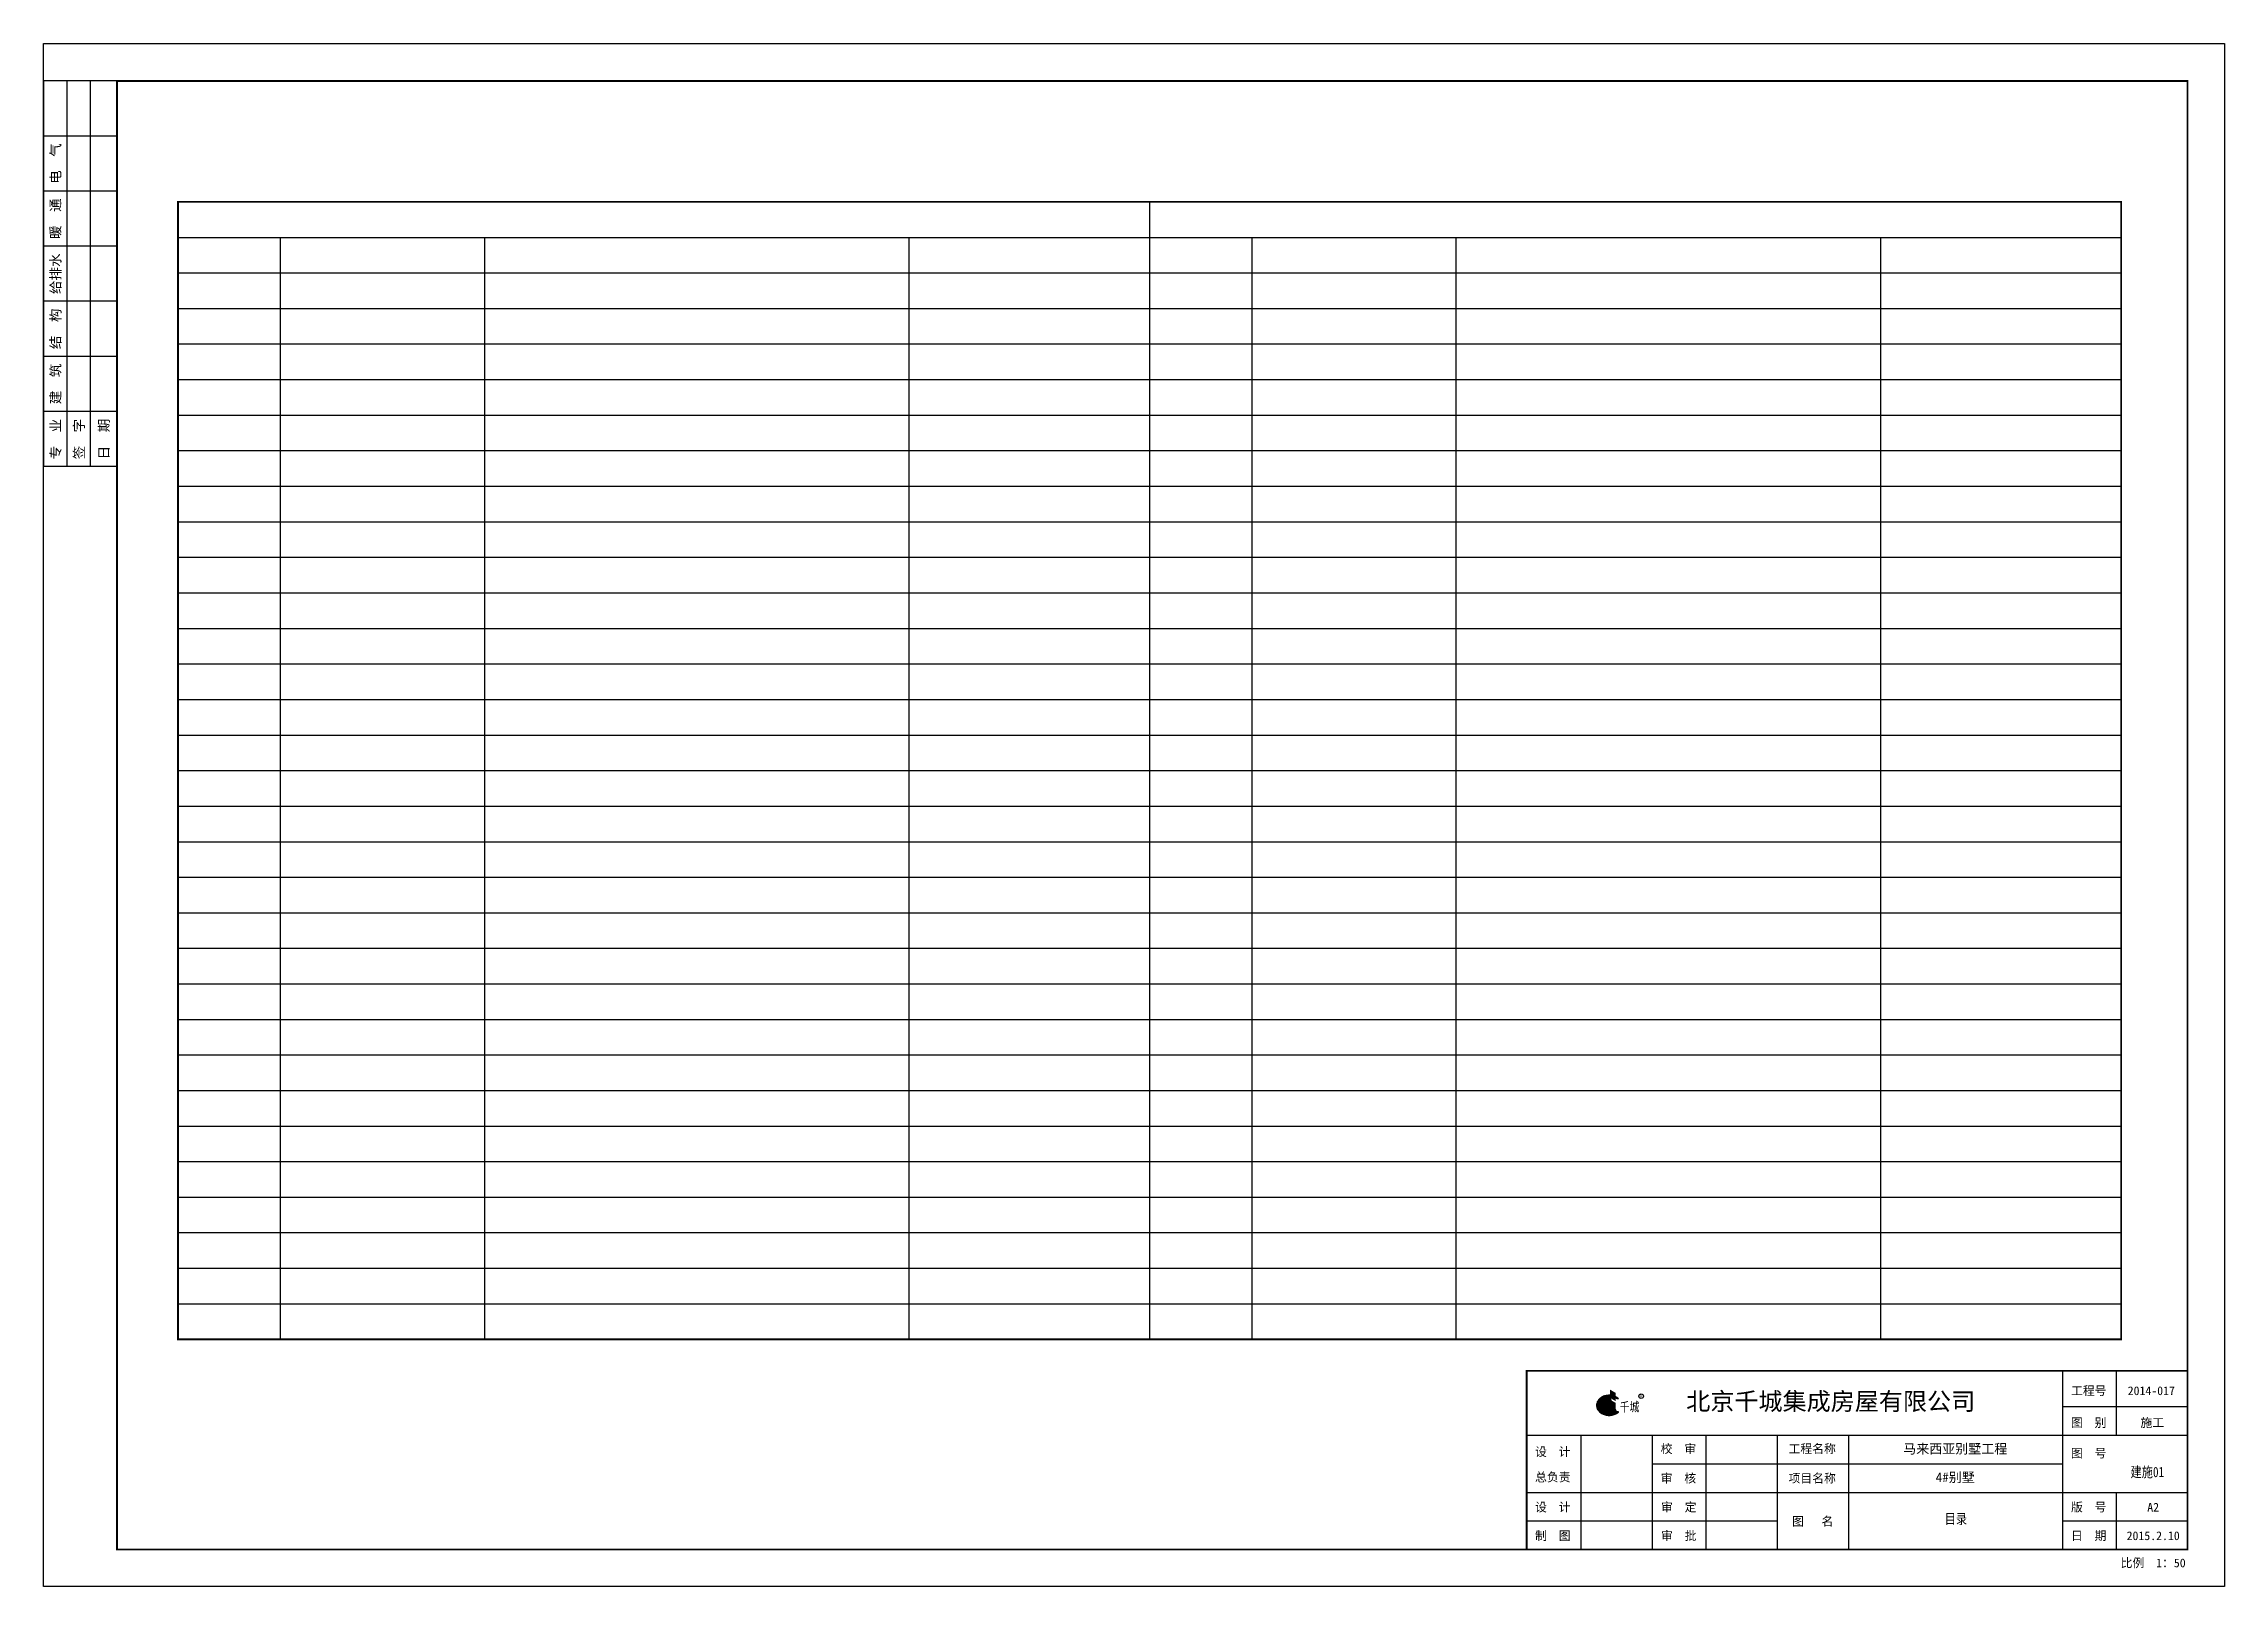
# Model space of a CAD drawing. Extents: x 278352 to 354603, y -396067 to -191104.
# Drawn here: x 278352 to 308052, y -238385 to -217385 of the extents above; entities that cross this region are included whole.
import ezdxf
from ezdxf.enums import TextEntityAlignment as Align

# ---------------------------------------------------------------- set-up
doc = ezdxf.new("R2010")
doc.units = 0
doc.header["$LTSCALE"] = 1000
doc.header["$MEASUREMENT"] = 0
for name, color, linetype in [('AXIS', 3, 'Continuous'), ('PUB_TAB', 7, 'Continuous'), ('PUB_TITLE', 4, 'Continuous'), ('图框', 4, 'Continuous')]:
    doc.layers.add(name, color=color, linetype=linetype)
doc.styles.add('-宋体', font='', dxfattribs={"width": 0.8})
doc.styles.add('BS', font='', dxfattribs={"width": 0.9})
doc.styles.add('HZA', font='', dxfattribs={"width": 0.75})
doc.styles.add('ref_title$0$BS', font='', dxfattribs={"width": 0.7})
doc.styles.get("Standard").update_dxf_attribs({"font": 'gbenor.shx', "bigfont": 'gbcbig.shx'})
doc.styles.get('-宋体').set_extended_font_data('SimSun')
doc.styles.get('BS').set_extended_font_data('NSimSun')
doc.styles.get('HZA').set_extended_font_data('SimSun')
doc.styles.get('ref_title$0$BS').set_extended_font_data('SimSun')

msp = doc.modelspace()

# ---------------------------------------------------------------- texts
at = {"layer": 'AXIS', "style": '-宋体', "width": 0.8}
for s, p in [('建施01', (307003, -236828)), ('目录', (304396, -237466))]:
    msp.add_text(s, height=140, dxfattribs=at).set_placement(p, align=Align.MIDDLE_CENTER)

# ---------------------------------------------------------------- blocks, each defined once
blk = doc.blocks.new('A2图框')
h = blk.add_hatch(color=30)
h.paths.add_polyline_path([(428.23, 52.65), (426.67, 53.56), (426.67, 51.32), (428.23, 50.41)])
h.paths.add_polyline_path([(428.23, 49.93), (426.67, 50.83), (426.67, 48.59), (428.23, 47.68)])
h = blk.add_hatch(color=7)
edge = h.paths.add_edge_path()
edge.add_ellipse((426.4, 49.28), major_axis=(3.14, 0), ratio=0.791667, start_angle=85.21981, end_angle=314.9985, ccw=False)
edge.add_line((426.67, 51.76), (426.67, 52.02))
edge.add_spline(control_points=[(426.67, 52.02), (426.61, 52.03), (426.55, 52.03), (426.12, 52.04), (425.74, 52), (425.03, 51.82), (424.69, 51.68), (424.08, 51.32), (423.82, 51.1), (423.39, 50.59), (423.22, 50.3), (423.02, 49.7), (422.98, 49.38), (423.04, 48.76), (423.14, 48.45), (423.45, 47.88), (423.67, 47.62), (424.18, 47.18), (424.49, 46.99), (425.15, 46.71), (425.51, 46.62), (426.25, 46.52), (426.63, 46.53), (427.36, 46.63), (427.72, 46.73), (428.38, 47.03), (428.68, 47.22), (428.96, 47.47), (428.99, 47.5), (429.02, 47.53)], knot_values=[1.492545, 1.492545, 1.492545, 1.492545, 1.545237, 1.545237, 1.879697, 1.879697, 2.214157, 2.214157, 2.548617, 2.548617, 2.883077, 2.883077, 3.217537, 3.217537, 3.551997, 3.551997, 3.886457, 3.886457, 4.220917, 4.220917, 4.555377, 4.555377, 4.889837, 4.889837, 5.224297, 5.224297, 5.558757, 5.558757, 5.599521, 5.599521, 5.599521, 5.599521], degree=3, periodic=0)
edge.add_line((429.02, 47.53), (428.62, 47.53))
h = blk.add_hatch(color=5)
h.paths.add_polyline_path([(426.14, 50.91), (426.14, 51.21), (424.57, 50.31), (424.57, 50.01)])
h.paths.add_polyline_path([(426.14, 50.46), (424.57, 49.55), (424.57, 47.68), (426.14, 48.59)])
h = blk.add_hatch(color=7)
edge = h.paths.add_edge_path()
edge.add_ellipse((426.4, 49.28), major_axis=(-3.14, 0), ratio=0.791667, start_angle=224.99865, end_angle=234.31467, ccw=False)
edge.add_line((428.62, 51.04), (429.02, 51.04))
edge.add_spline(control_points=[(429.02, 51.04), (428.88, 51.18), (428.72, 51.3), (428.45, 51.48), (428.35, 51.54), (428.23, 51.6)], knot_values=[0.683649, 0.683649, 0.683649, 0.683649, 0.876316, 0.876316, 0.994174, 0.994174, 0.994174, 0.994174], degree=3, periodic=0)
edge.add_line((428.23, 51.6), (428.23, 51.3))
for p, q in [((20, 409.85), (0, 409.85)), ((0, 409.85), (0, 304.85)), ((6.4, 304.85), (6.4, 409.85)), ((12.8, 304.85), (12.8, 409.85)), ((20, 394.85), (0, 394.85)), ((20, 379.85), (0, 379.85)), ((20, 364.85), (0, 364.85)), ((20, 349.85), (0, 349.85)), ((20, 334.85), (0, 334.85)), ((20, 319.85), (0, 319.85)), ((20, 304.85), (0, 304.85)), ((549.93, 58.7), (549.93, 10.05)), ((564.51, 58.7), (564.51, 41.15)), ((564.51, 58.7), (564.51, 41.15)), ((429.02, 47.53), (428.62, 47.53)), ((549.93, 48.93), (583.95, 48.93)), ((403.95, 41.15), (583.95, 41.15)), ((418.72, 41.15), (418.72, 10.05)), ((438.16, 41.15), (438.16, 10.05)), ((452.74, 41.15), (452.74, 10.05)), ((472.18, 41.15), (472.18, 10.05)), ((491.62, 41.15), (491.62, 10.05)), ((438.16, 33.37), (549.93, 33.37)), ((403.95, 25.6), (583.95, 25.6)), ((564.51, 25.6), (564.51, 10.05)), ((403.95, 17.82), (472.18, 17.82)), ((549.93, 17.82), (583.95, 17.82))]:
    blk.add_line(p, q)
at = {"color": 7}
blk.add_line((429.02, 51.04), (428.62, 51.04), dxfattribs=at)
blk.add_lwpolyline([(0, 420), (594, 420), (594, 0), (0, 0)], close=True)
at = {"const_width": 0.5}
for points in [[(583.95, 409.85), (20, 409.85), (20, 10.05), (583.95, 10.05), (583.95, 409.85)], [(583.95, 58.7), (403.95, 58.7), (403.95, 10.05)]]:
    blk.add_lwpolyline(points, dxfattribs=at)
blk.add_ellipse((426.4, 49.28), major_axis=(3.14, 0), ratio=0.791667, start_param=1.487366, end_param=5.497761)
at = {"color": 30}
blk.add_ellipse((426.4, 49.28), major_axis=(-3.14, 0), ratio=0.791667, start_param=3.926967, end_param=4.089562, dxfattribs=at)
at = {"color": 0, "lineweight": -3}
blk.add_ellipse((435.15, 51.78), major_axis=(-0.622, 0.001), ratio=1, start_param=3.142848, end_param=9.426033, dxfattribs=at)
blk.add_open_spline([(426.67, 52.02), (426.61, 52.03), (426.55, 52.03), (426.12, 52.04), (425.74, 52), (425.03, 51.82), (424.69, 51.68), (424.08, 51.32), (423.82, 51.1), (423.39, 50.59), (423.22, 50.3), (423.02, 49.7), (422.98, 49.38), (423.04, 48.76), (423.14, 48.45), (423.45, 47.88), (423.67, 47.62), (424.18, 47.18), (424.49, 46.99), (425.15, 46.71), (425.51, 46.62), (426.25, 46.52), (426.63, 46.53), (427.36, 46.63), (427.72, 46.73), (428.38, 47.03), (428.68, 47.22), (428.96, 47.47), (428.99, 47.5), (429.02, 47.53)], degree=3, knots=[1.492545, 1.492545, 1.492545, 1.492545, 1.545237, 1.545237, 1.879697, 1.879697, 2.214157, 2.214157, 2.548617, 2.548617, 2.883077, 2.883077, 3.217537, 3.217537, 3.551997, 3.551997, 3.886457, 3.886457, 4.220917, 4.220917, 4.555377, 4.555377, 4.889837, 4.889837, 5.224297, 5.224297, 5.558757, 5.558757, 5.599521, 5.599521, 5.599521, 5.599521])
at = {"color": 7}
blk.add_open_spline([(429.02, 51.04), (428.88, 51.18), (428.72, 51.3), (428.45, 51.48), (428.35, 51.54), (428.23, 51.6)], degree=3, knots=[0.6836492, 0.6836492, 0.6836492, 0.6836492, 0.8763165, 0.8763165, 0.9941736, 0.9941736, 0.9941736, 0.9941736], dxfattribs=at)
at = {"style": 'BS'}
for s, p in [('电  气', (3.2, 387.35)), ('暖  通', (3.2, 372.35)), ('给排水', (3.2, 357.35)), ('结  构', (3.2, 342.35)), ('建  筑', (3.2, 327.35)), ('专  业', (3.2, 312.35)), ('签  字', (9.6, 312.35)), ('日  期', (16.4, 312.35))]:
    blk.add_text(s, height=2.7, rotation=90, dxfattribs=at).set_placement(p, align=Align.MIDDLE)
at = {"color": 0, "lineweight": -3, "style": 'HZA', "width": 0.75}
blk.add_text('千城', height=2.535, dxfattribs=at).set_placement((429.33, 47.61))
at = {"color": 0, "lineweight": -3}
blk.add_text('R', height=0.684, dxfattribs=at).set_placement((434.85, 51.47))
at = {"color": 0, "lineweight": -3, "insert": (447.42, 52.78), "char_height": 4.8092, "attachment_point": 1}
blk.add_mtext_dynamic_manual_height_columns('{\\fYouYuan|b1|i0|c134|p49;北京千城集成房屋有限公司}', width=4162.4171, gutter_width=1750, heights=[0], dxfattribs=at)
at = {"layer": 'PUB_TITLE', "color": 0, "style": 'ref_title$0$BS'}
for s, p in [('工程号', (552.22, 52.08)), ('图  别', (552.22, 43.38)), ('设  计', (406.25, 35.45)), ('校  审', (440.47, 36.27)), ('工程名称', (475.3, 36.27)), ('图  号', (552.22, 35.07)), ('总负责', (406.25, 28.54)), ('审  核', (440.47, 28.24)), ('项目名称', (475.3, 28.24)), ('设  计', (406.25, 20.38)), ('审  定', (440.56, 20.38)), ('图   名', (476.23, 16.51)), ('版  号', (552.22, 20.38)), ('制  图', (406.25, 12.6)), ('审  批', (440.56, 12.6)), ('日  期', (552.22, 12.6))]:
    blk.add_text(s, height=2.362, dxfattribs=at).set_placement(p)
for s, height, p in [('2014-017', 2.362, (574.1, 52.08)), ('施工', 2.362, (574.36, 43.38)), ('马来西亚别墅工程', 2.599, (520.7, 36.17)), ('4#别墅', 2.599, (520.7, 28.39)), ('A2', 2.362, (574.61, 20.38)), ('2015.2.10', 2.362, (574.61, 12.6)), ('比例  1：50', 2.362, (574.61, 5.2))]:
    blk.add_text(s, height=height, dxfattribs=at).set_placement(p, align=Align.CENTER)

# ---------------------------------------------------------------- linework, layer by layer
at = {"layer": 'PUB_TAB', "color": 3, "const_width": 25}
msp.add_lwpolyline([(280182, -235022), (306647, -235022), (306647, -219538), (280182, -219538)], close=True, dxfattribs=at)
at = {"layer": 'PUB_TAB'}
for points in [[(293415, -219538), (293415, -235022)], [(280182, -220022), (306647, -220022)], [(281575, -220022), (281575, -235022)], [(284355, -220022), (284355, -235022)], [(290135, -220022), (290135, -235022)], [(294807, -220022), (294807, -235022)], [(297587, -220022), (297587, -235022)], [(303367, -220022), (303367, -235022)], [(280182, -220506), (306647, -220506)], [(280182, -220989), (306647, -220989)], [(280182, -221473), (306647, -221473)], [(280182, -221957), (306647, -221957)], [(280182, -222441), (306647, -222441)], [(280182, -222925), (306647, -222925)], [(280182, -223409), (306647, -223409)], [(280182, -223893), (306647, -223893)], [(280182, -224377), (306647, -224377)], [(280182, -224860), (306647, -224860)], [(280182, -225344), (306647, -225344)], [(280182, -225828), (306647, -225828)], [(280182, -226312), (306647, -226312)], [(280182, -226796), (306647, -226796)], [(280182, -227280), (306647, -227280)], [(280182, -227764), (306647, -227764)], [(280182, -228248), (306647, -228248)], [(280182, -228731), (306647, -228731)], [(280182, -229215), (306647, -229215)], [(280182, -229699), (306647, -229699)], [(280182, -230183), (306647, -230183)], [(280182, -230667), (306647, -230667)], [(280182, -231151), (306647, -231151)], [(280182, -231635), (306647, -231635)], [(280182, -232119), (306647, -232119)], [(280182, -232603), (306647, -232603)], [(280182, -233086), (306647, -233086)], [(280182, -233570), (306647, -233570)], [(280182, -234054), (306647, -234054)], [(280182, -234538), (306647, -234538)]]:
    msp.add_lwpolyline(points, dxfattribs=at)

# ---------------------------------------------------------------- block references
at = {"layer": '图框', "xscale": 50, "yscale": 50, "zscale": 50}
msp.add_blockref('A2图框', (278352, -238385), dxfattribs=at)

msp.set_redraw_order([(e.dxf.handle, doc.entitydb.next_handle()) for e in msp.query("TEXT MTEXT ATTDEF DIMENSION ARC_DIMENSION")])  # texts and dimensions are drawn at this point

doc.saveas('drawing.dxf')
